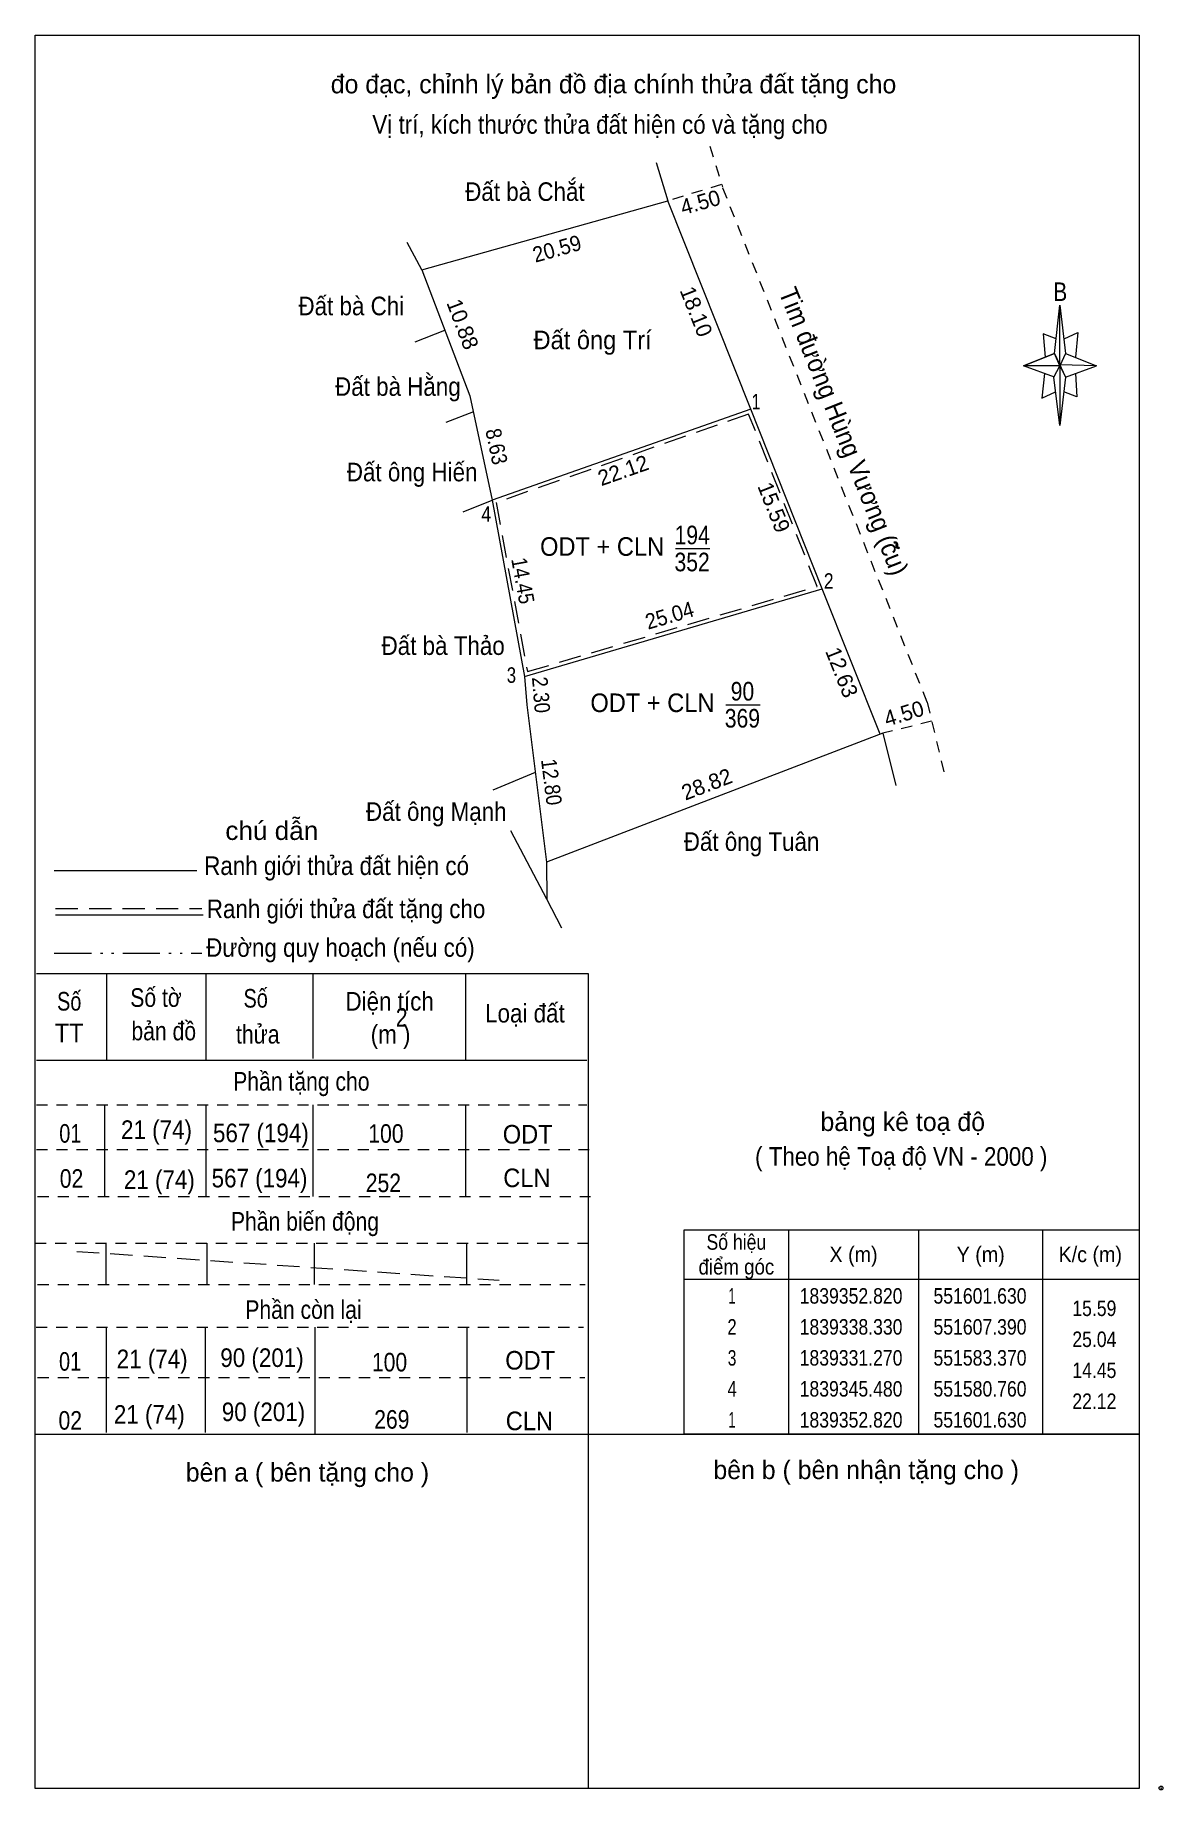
# Model space of a CAD drawing. Header units: metres. Extents: x 551107 to 552438, y 1839251 to 1839432.
# Drawn here: x 551651.3 to 551742.3, y 1839259.8 to 1839401.4 of the extents above; entities that cross this region are included whole.
import ezdxf
from ezdxf.enums import TextEntityAlignment as Align

# ---------------------------------------------------------------- set-up
doc = ezdxf.new("R2010")
doc.units = ezdxf.units.M
doc.header["$LTSCALE"] = 0.6
doc.header["$PDMODE"] = 32
doc.header["$PDSIZE"] = 0.3
for name, pattern in [('DASH_DOUBLE_DOT', [9.2, 5, -1.2, 0.3, -1.2, 0.3, -1.2]), ('DOTTED', [1.5, 0.3, -1.2]), ('MEDIUM_DASHED', [4.5, 3, -1.5]), ('SHORT_DASHED', [2.7, 1.5, -1.2])]:
    doc.linetypes.add(name, pattern=pattern)
for name, color, linetype, lineweight in [('1', 7, 'DOTTED', 13), ('10', 7, 'Continuous', 13), ('5', 7, 'Continuous', 13), ('55', 7, 'Continuous', 13), ('63', 7, 'Continuous', 13)]:
    doc.layers.add(name, color=color, linetype=linetype, lineweight=lineweight)

msp = doc.modelspace()

# ---------------------------------------------------------------- texts
at = {"layer": '1', "width": 0.85}
msp.add_text('2', height=1.5, dxfattribs=at).set_placement((551680.875, 1839321.38), align=Align.CENTER)
at = {"layer": '10'}
for s, width, p in [('Đất bà Chắt', 0.9, (551690.815, 1839388.02)), ('Đất bà Chi', 0.9, (551676.815, 1839378.79)), ('Đất ông Trí', 0.95, (551696.275, 1839376.05)), ('Đất bà Hằng', 0.9, (551680.57, 1839372.29)), ('Đất ông Hiến', 0.9, (551681.72, 1839365.39)), ('Đất bà Thảo', 0.9, (551684.22, 1839351.38)), ('ODT + CLN', 0.95, (551701.1, 1839346.77)), ('90', 0.85, (551708.36, 1839347.7)), ('369', 0.85, (551708.355, 1839345.52)), ('Đất ông Mạnh', 0.9, (551683.665, 1839337.99)), ('Đất ông Tuân', 0.9, (551709.095, 1839335.57))]:
    msp.add_text(s, height=1.5, dxfattribs=dict(at, width=width)).set_placement(p, align=Align.CENTER)
for s, rotation, p in [('4.50', 15.636, (551705.1316, 1839387.3059)), ('18.10', 291.69, (551704.0533, 1839378.861)), ('10.88', 290.833, (551685.2102, 1839377.8473)), ('22.12', 19.377, (551698.9476, 1839365.6844)), ('15.59', 291.679, (551710.3189, 1839363.0608)), ('12.63', 291.709, (551715.79, 1839349.7462)), ('4.50', 17.066, (551721.5666, 1839346.0586)), ('28.82', 20.982, (551705.7062, 1839340.3649))]:
    msp.add_text(s, height=1.25, rotation=rotation, dxfattribs=at).set_placement(p, align=Align.CENTER)
for s, height, rotation, width, p in [('20.59', 1.25, 15.636, 0.95, (551693.5666, 1839383.5636)), ('Tim đường Hùng Vương (cu)', 1.5, 291.661, 0.95, (551715.8303, 1839369.1568)), ('8.63', 1.25, 281.909, 0.9, (551687.9192, 1839368.074)), ('14.45', 1.25, 280.408, 0.9, (551690.0439, 1839357.2579)), ('2.30', 1.25, 274.743, 0.9, (551691.5006, 1839348.1067)), ('12.80', 1.25, 277.136, 0.9, (551692.345, 1839341.0526))]:
    msp.add_text(s, height=height, rotation=rotation, dxfattribs=dict(at, width=width)).set_placement(p, align=Align.CENTER)
at = {"layer": '5'}
for s, p in [('đo đạc, chỉnh lý bản đồ địa chính thửa đất tặng cho', (551697.96, 1839396.7)), ('bảng kê toạ độ', (551721.29, 1839312.96)), ('bên a ( bên tặng cho )', (551673.275, 1839284.67)), ('bên b ( bên nhận tặng cho )', (551718.34, 1839284.87))]:
    msp.add_text(s, height=1.5, dxfattribs=at).set_placement(p, align=Align.CENTER)
for s, width, p in [('Vị trí, kích thước thửa đất hiện có và tặng cho', 0.9, (551696.87, 1839393.44)), ('B', 0.85, (551733.99, 1839379.94)), ('chú dẫn', 1.05, (551670.4, 1839336.45)), ('Ranh giới thửa đất hiện có ', 0.9, (551675.88, 1839333.62)), ('Ranh giới thửa đất tặng cho', 0.9, (551676.39, 1839330.14)), ('Đường quy hoạch (nếu có)', 0.9, (551675.935, 1839327.02)), ('Số', 0.8, (551654.06, 1839322.68)), ('Số tờ', 0.85, (551661.06, 1839322.98)), ('Số', 0.8, (551669.1, 1839322.92)), ('Diện tích', 0.9, (551679.905, 1839322.68)), ('Loại đất', 0.9, (551690.815, 1839321.72)), ('TT', 0.95, (551654.055, 1839320.12)), ('bản đồ', 0.85, (551661.685, 1839320.28)), ('thửa', 0.85, (551669.27, 1839320.02)), ('(m )', 0.9, (551679.98, 1839320.02)), ('Phần tặng cho', 0.85, (551672.785, 1839316.22)), ('01', 0.8, (551654.15, 1839312.02)), ('21 (74)', 0.9, (551661.1, 1839312.32)), ('567 (194)', 0.9, (551669.52, 1839312.06)), ('100', 0.85, (551679.605, 1839312.01)), ('ODT', 0.95, (551691.04, 1839311.95)), ('( Theo hệ Toạ độ VN - 2000 )', 0.9, (551721.165, 1839310.16)), ('567 (194)', 0.9, (551669.41, 1839308.41)), ('02', 0.85, (551654.245, 1839308.38)), ('21 (74)', 0.9, (551661.33, 1839308.29)), ('252', 0.85, (551679.4, 1839308.03)), ('CLN', 0.95, (551690.975, 1839308.43)), ('Phần biến động', 0.85, (551673.075, 1839304.92)), ('Phần còn lại', 0.85, (551672.955, 1839297.8)), ('01', 0.8, (551654.13, 1839293.62)), ('21 (74)', 0.9, (551660.75, 1839293.82)), ('90 (201)', 0.9, (551669.61, 1839293.92)), ('100', 0.85, (551679.895, 1839293.56)), ('ODT', 0.95, (551691.24, 1839293.71)), ('02', 0.85, (551654.145, 1839288.86)), ('21 (74)', 0.9, (551660.52, 1839289.34)), ('90 (201)', 0.9, (551669.73, 1839289.55)), ('269', 0.85, (551680.08, 1839288.94)), ('CLN', 0.95, (551691.175, 1839288.82))]:
    msp.add_text(s, height=1.5, dxfattribs=dict(at, width=width)).set_placement(p, align=Align.CENTER)
at = {"layer": '63'}
for s, width, p in [(' 1', 0.75, (551709.8, 1839371.19)), (' 4', 0.85, (551688.09, 1839362.13)), (' 2', 0.85, (551715.71, 1839356.72)), (' 3', 0.8, (551690.1, 1839349.13)), ('15.59', 0.85, (551738.52, 1839298.03)), ('25.04', 0.85, (551738.52, 1839295.53)), ('14.45', 0.85, (551738.52, 1839293.03)), ('22.12', 0.85, (551738.52, 1839290.53))]:
    msp.add_text(s, height=1.25, dxfattribs=dict(at, width=width)).set_placement(p, align=Align.RIGHT)
for s, height, width, p in [('194', 1.5, 0.85, (551704.305, 1839360.31)), ('ODT + CLN', 1.5, 0.95, (551697.04, 1839359.38)), ('352', 1.5, 0.85, (551704.3, 1839358.13)), ('Số hiệu', 1.25, 0.85, (551707.87, 1839303.38)), ('X (m)', 1.25, 0.95, (551717.32, 1839302.38)), ('Y (m)', 1.25, 0.95, (551727.575, 1839302.38)), ('K/c (m)', 1.25, 0.95, (551736.415, 1839302.38)), ('điểm góc', 1.25, 0.9, (551707.87, 1839301.38)), ('1', 1.25, 0.65, (551707.515, 1839299.03)), ('1839352.820', 1.25, 0.85, (551717.12, 1839299.03)), ('551601.630', 1.25, 0.85, (551727.52, 1839299.03)), ('2', 1.25, 0.8, (551707.52, 1839296.53)), ('1839338.330', 1.25, 0.85, (551717.12, 1839296.53)), ('551607.390', 1.25, 0.85, (551727.52, 1839296.53)), ('3', 1.25, 0.75, (551707.52, 1839294.03)), ('1839331.270', 1.25, 0.85, (551717.12, 1839294.03)), ('551583.370', 1.25, 0.85, (551727.52, 1839294.03)), ('4', 1.25, 0.8, (551707.525, 1839291.53)), ('1839345.480', 1.25, 0.85, (551717.12, 1839291.53)), ('551580.760', 1.25, 0.85, (551727.52, 1839291.53)), ('1', 1.25, 0.65, (551707.515, 1839289.03)), ('1839352.820', 1.25, 0.85, (551717.12, 1839289.03)), ('551601.630', 1.25, 0.85, (551727.52, 1839289.03))]:
    msp.add_text(s, height=height, dxfattribs=dict(at, width=width)).set_placement(p, align=Align.CENTER)
at = {"layer": '63', "width": 0.95}
msp.add_text('25.04', height=1.25, rotation=16.379, dxfattribs=at).set_placement((551702.6538, 1839353.9725), align=Align.CENTER)

# ---------------------------------------------------------------- hatches: boundary and pattern name
at = {"layer": '10'}
msp.add_hatch(color=256, dxfattribs=at).paths.add_polyline_path([(551721.03, 1839359.99), (551721.01, 1839360.04), (551720.94, 1839360.04), (551720.9, 1839360.07), (551720.88, 1839360.1), (551720.87, 1839360.13), (551720.88, 1839360.17), (551720.88, 1839360.23), (551720.88, 1839360.31), (551720.87, 1839360.37), (551720.82, 1839360.44), (551720.75, 1839360.48), (551720.67, 1839360.49), (551720.58, 1839360.48), (551720.6, 1839360.43), (551720.69, 1839360.43), (551720.73, 1839360.41), (551720.75, 1839360.38), (551720.76, 1839360.32), (551720.74, 1839360.24), (551720.72, 1839360.16), (551720.74, 1839360.09), (551720.78, 1839360.03), (551720.86, 1839359.99), (551720.94, 1839359.97)])

# ---------------------------------------------------------------- linework, layer by layer
at = {"layer": '1', "linetype": 'Continuous'}
msp.add_line((551651.41, 1839318.68), (551695.81, 1839318.68), dxfattribs=at)
at = {"layer": '1', "linetype": 'SHORT_DASHED'}
for p, q in [((551651.41, 1839315.08), (551695.81, 1839315.08)), ((551651.41, 1839311.48), (551696.01, 1839311.48)), ((551651.51, 1839307.68), (551696.11, 1839307.68)), ((551651.31, 1839303.92), (551695.91, 1839303.92)), ((551651.51, 1839300.58), (551695.67, 1839300.58)), ((551651.39, 1839297.14), (551695.54, 1839297.14)), ((551651.51, 1839293.08), (551695.66, 1839293.08))]:
    msp.add_line(p, q, dxfattribs=at)
at = {"layer": '1', "linetype": 'Continuous'}
msp.add_lwpolyline([(551651.32, 1839401.4), (551740.37, 1839401.4), (551740.37, 1839259.9), (551651.32, 1839259.9)], close=True, dxfattribs=at)
at = {"layer": '10', "linetype": 'SHORT_DASHED'}
for p, q in [((551705.73, 1839392.43), (551706.75, 1839389.13)), ((551706.67, 1839389.34), (551702.34, 1839388.02)), ((551723.26, 1839347.56), (551706.75, 1839389.13)), ((551723.26, 1839347.56), (551724.67, 1839341.62)), ((551723.62, 1839346.03), (551719.68, 1839345.06))]:
    msp.add_line(p, q, dxfattribs=at)
at = {"layer": '10'}
for p, q in [((551701.4, 1839391.11), (551702.34, 1839388.02)), ((551682.51, 1839382.47), (551702.34, 1839388.02)), ((551709.03, 1839371.2), (551702.34, 1839388.02)), ((551682.51, 1839382.47), (551681.32, 1839384.66)), ((551681.96, 1839376.65), (551684.36, 1839377.6)), ((551686.66, 1839371), (551684.44, 1839370.13)), ((551709.03, 1839371.2), (551688.16, 1839363.86)), ((551685.84, 1839362.94), (551688.16, 1839363.86)), ((551688.16, 1839363.86), (551690.77, 1839349.65)), ((551707.03, 1839347.36), (551709.79, 1839347.36)), ((551719.68, 1839345.06), (551692.55, 1839334.66)), ((551719.68, 1839345.06), (551720.72, 1839340.84)), ((551692.57, 1839331.66), (551689.69, 1839337.18)), ((551692.55, 1839334.66), (551692.57, 1839331.66)), ((551693.8, 1839329.32), (551692.57, 1839331.66))]:
    msp.add_line(p, q, dxfattribs=at)
at = {"layer": '10', "linetype": 'MEDIUM_DASHED'}
msp.add_line((551714.39, 1839356.91), (551708.86, 1839370.82), dxfattribs=at)
at = {"layer": '10'}
for points in [[(551682.51, 1839382.47), (551686.38, 1839372.3), (551688.16, 1839363.86)], [(551719.46, 1839344.98), (551714.79, 1839356.71), (551709.03, 1839371.2)], [(551690.77, 1839349.65), (551690.96, 1839347.36), (551692.55, 1839334.66)]]:
    msp.add_lwpolyline(points, dxfattribs=at)
at = {"layer": '10', "linetype": 'MEDIUM_DASHED'}
msp.add_lwpolyline([(551708.86, 1839370.82), (551688.5, 1839363.67), (551691.01, 1839350.03)], dxfattribs=at)
at = {"layer": '10'}
msp.add_lwpolyline([(551721.03, 1839359.99), (551721.01, 1839360.04), (551720.94, 1839360.04), (551720.9, 1839360.07), (551720.88, 1839360.1), (551720.87, 1839360.13), (551720.88, 1839360.17), (551720.88, 1839360.23), (551720.88, 1839360.31), (551720.87, 1839360.37), (551720.82, 1839360.44), (551720.75, 1839360.48), (551720.67, 1839360.49), (551720.58, 1839360.48), (551720.6, 1839360.43), (551720.69, 1839360.43), (551720.73, 1839360.41), (551720.75, 1839360.38), (551720.76, 1839360.32), (551720.74, 1839360.24), (551720.72, 1839360.16), (551720.74, 1839360.09), (551720.78, 1839360.03), (551720.86, 1839359.99), (551720.94, 1839359.97)], close=True, dxfattribs=at)
at = {"layer": '5'}
for p, q in [((551733.52, 1839375.7), (551733.97, 1839379.6)), ((551734.42, 1839375.7), (551736.92, 1839374.7)), ((551733.52, 1839373.8), (551731.02, 1839374.7)), ((551734.42, 1839373.8), (551733.97, 1839369.9)), ((551735.22, 1839374.1), (551735.32, 1839372.2)), ((551735.32, 1839372.2), (551734.27, 1839372.6)), ((551652.86, 1839333.98), (551664.36, 1839333.98)), ((551652.96, 1839330.42), (551664.86, 1839330.42)), ((551651.41, 1839325.68), (551695.92, 1839325.68)), ((551657.07, 1839325.68), (551657.07, 1839318.68)), ((551665.07, 1839325.68), (551665.07, 1839318.68)), ((551673.71, 1839325.68), (551673.71, 1839318.82)), ((551686.01, 1839325.68), (551686.01, 1839318.68)), ((551695.92, 1839325.68), (551695.92, 1839259.9)), ((551656.91, 1839315.08), (551656.91, 1839307.68)), ((551665.07, 1839315.08), (551665.07, 1839307.68)), ((551673.71, 1839315.08), (551673.71, 1839307.68)), ((551686.01, 1839315.08), (551686.01, 1839307.68)), ((551657.01, 1839303.92), (551657.01, 1839300.58)), ((551665.17, 1839303.92), (551665.17, 1839300.58)), ((551673.81, 1839303.92), (551673.81, 1839300.58)), ((551686.11, 1839303.92), (551686.11, 1839300.58)), ((551657.04, 1839297.14), (551657.04, 1839288.62)), ((551665.02, 1839297.14), (551665.02, 1839288.62)), ((551673.86, 1839297.14), (551673.86, 1839288.5)), ((551686.14, 1839297.14), (551686.14, 1839288.62)), ((551651.32, 1839288.5), (551740.37, 1839288.5))]:
    msp.add_line(p, q, dxfattribs=at)
at = {"layer": '5', "linetype": 'MEDIUM_DASHED'}
msp.add_line((551652.96, 1839330.92), (551664.76, 1839330.92), dxfattribs=at)
at = {"layer": '5', "linetype": 'DASH_DOUBLE_DOT'}
msp.add_line((551652.86, 1839327.32), (551664.76, 1839327.32), dxfattribs=at)
at = {"layer": '5'}
for points in [[(551733.97, 1839379.6), (551734.42, 1839375.7), (551733.97, 1839374.7)], [(551733.97, 1839374.7), (551731.02, 1839374.7), (551733.52, 1839375.7), (551734.42, 1839373.8), (551736.92, 1839374.7), (551733.97, 1839374.8)], [(551733.97, 1839374.7), (551733.97, 1839369.9), (551733.47, 1839373.8)]]:
    msp.add_lwpolyline(points, close=True, dxfattribs=at)
for points in [[(551733.67, 1839376.9), (551732.62, 1839377.3), (551732.77, 1839375.4)], [(551734.32, 1839376.9), (551735.42, 1839377.4), (551735.22, 1839375.4)], [(551733.97, 1839374.7), (551733.52, 1839375.7), (551731.02, 1839374.7)], [(551732.72, 1839374.1), (551732.52, 1839372.1), (551733.62, 1839372.6)], [(551733.97, 1839374.7), (551734.42, 1839373.8), (551736.92, 1839374.7)]]:
    msp.add_lwpolyline(points, dxfattribs=at)
msp.add_point((551742.12, 1839259.94), dxfattribs=at)
at = {"layer": '55', "linetype": 'MEDIUM_DASHED'}
for p, q in [((551691.01, 1839350.03), (551714.39, 1839356.91)), ((551654.68, 1839303.25), (551688.74, 1839300.92))]:
    msp.add_line(p, q, dxfattribs=at)
at = {"layer": '55'}
for p, q in [((551690.77, 1839349.65), (551714.79, 1839356.71)), ((551691.64, 1839341.9), (551688.22, 1839340.47))]:
    msp.add_line(p, q, dxfattribs=at)
at = {"layer": '63'}
for p, q in [((551702.97, 1839359.97), (551705.73, 1839359.97)), ((551712.07, 1839305), (551712.07, 1839288.5)), ((551722.57, 1839305), (551722.57, 1839288.5)), ((551732.57, 1839305), (551732.57, 1839288.5)), ((551703.67, 1839301), (551740.37, 1839301))]:
    msp.add_line(p, q, dxfattribs=at)
msp.add_lwpolyline([(551703.67, 1839305), (551740.37, 1839305), (551740.37, 1839288.5), (551703.67, 1839288.5)], close=True, dxfattribs=at)

msp.set_redraw_order([(e.dxf.handle, doc.entitydb.next_handle()) for e in msp.query("TEXT MTEXT ATTDEF DIMENSION ARC_DIMENSION")])  # texts and dimensions are drawn at this point

doc.saveas('drawing.dxf')
